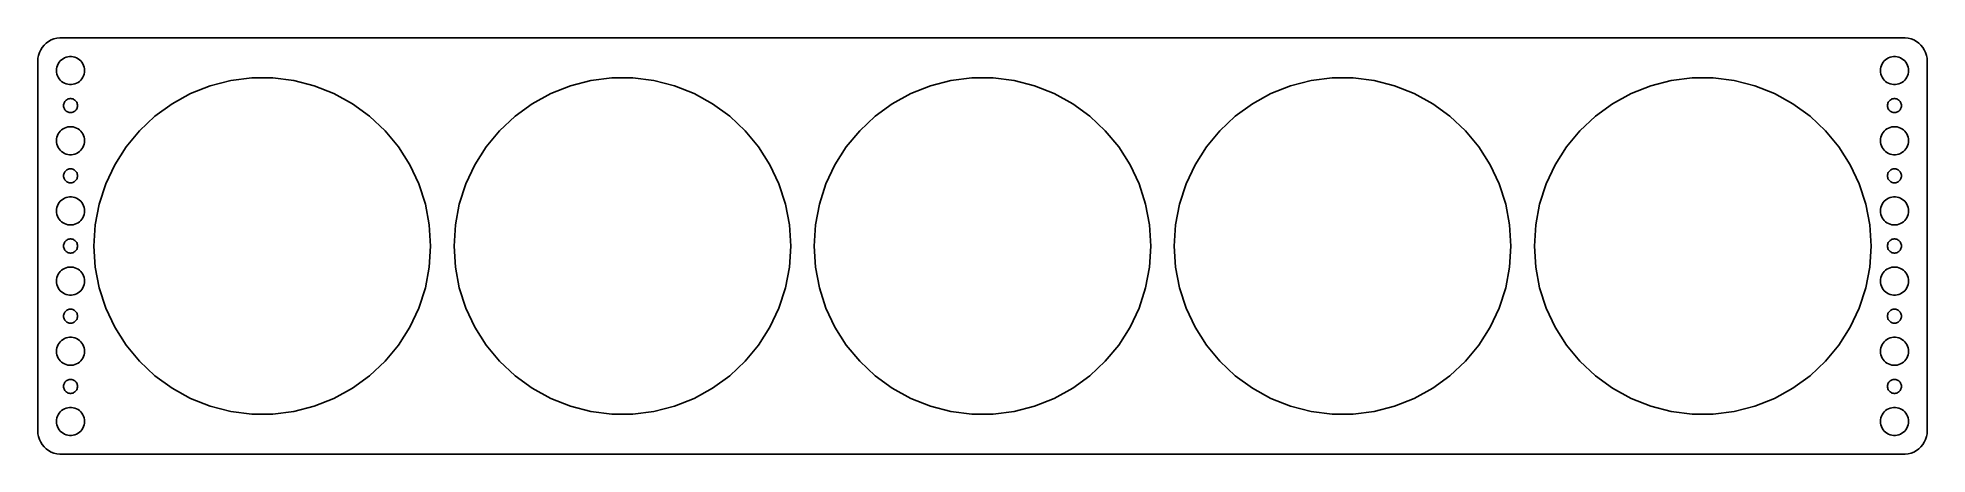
# Model space of a CAD drawing. Header units: metres. Extents: x -202 to 202, y -44 to 44.
import ezdxf

# ---------------------------------------------------------------- set-up
doc = ezdxf.new("R2010")
doc.units = ezdxf.units.M

msp = doc.modelspace()

# ---------------------------------------------------------------- linework, layer by layer
for p, q in [((-197.314, 44.4901), (-197.937, 44.4114)), ((197.314, 44.4901), (-197.314, 44.4901)), ((197.937, 44.4114), (197.314, 44.4901)), ((-201.843, 40.7434), (-201.961, 40.1267)), ((-201.649, 41.3406), (-201.843, 40.7434)), ((-201.382, 41.9088), (-201.649, 41.3406)), ((-201.045, 42.4389), (-201.382, 41.9088)), ((-200.645, 42.9227), (-201.045, 42.4389)), ((-200.187, 43.3526), (-200.645, 42.9227)), ((-199.679, 43.7216), (-200.187, 43.3526)), ((-199.129, 44.0241), (-199.679, 43.7216)), ((-198.545, 44.2553), (-199.129, 44.0241)), ((-197.937, 44.4114), (-198.545, 44.2553)), ((-195.927, 40.3532), (-195.562, 40.4469)), ((-195.562, 40.4469), (-195.188, 40.4941)), ((-195.188, 40.4941), (-194.812, 40.4941)), ((-194.812, 40.4941), (-194.438, 40.4469)), ((-194.438, 40.4469), (-194.073, 40.3532)), ((194.073, 40.3532), (194.438, 40.4469)), ((194.438, 40.4469), (194.812, 40.4941)), ((194.812, 40.4941), (195.188, 40.4941)), ((195.188, 40.4941), (195.562, 40.4469)), ((195.562, 40.4469), (195.927, 40.3532)), ((198.545, 44.2553), (197.937, 44.4114)), ((199.129, 44.0241), (198.545, 44.2553)), ((199.679, 43.7216), (199.129, 44.0241)), ((200.187, 43.3526), (199.679, 43.7216)), ((200.645, 42.9227), (200.187, 43.3526)), ((201.045, 42.4389), (200.645, 42.9227)), ((201.382, 41.9088), (201.045, 42.4389)), ((201.649, 41.3406), (201.382, 41.9088)), ((201.843, 40.7434), (201.649, 41.3406)), ((201.961, 40.1267), (201.843, 40.7434)), ((-201.961, 40.1267), (-202, 39.5)), ((-202, 39.5), (-202, -39.5)), ((-198, 37.5), (-197.976, 37.876)), ((-197.976, 37.124), (-198, 37.5)), ((-197.976, 37.876), (-197.906, 38.2461)), ((-197.906, 36.7539), (-197.976, 37.124)), ((-197.906, 38.2461), (-197.789, 38.6044)), ((-197.789, 36.3956), (-197.906, 36.7539)), ((-197.789, 38.6044), (-197.629, 38.9453)), ((-197.629, 36.0547), (-197.789, 36.3956)), ((-197.629, 38.9453), (-197.427, 39.2634)), ((-197.427, 39.2634), (-197.187, 39.5536)), ((-197.187, 39.5536), (-196.912, 39.8115)), ((-196.912, 39.8115), (-196.607, 40.033)), ((-196.607, 40.033), (-196.277, 40.2145)), ((-196.277, 40.2145), (-195.927, 40.3532)), ((-194.073, 40.3532), (-193.723, 40.2145)), ((-193.723, 40.2145), (-193.393, 40.033)), ((-193.393, 40.033), (-193.088, 39.8115)), ((-193.088, 39.8115), (-192.813, 39.5536)), ((-192.813, 39.5536), (-192.573, 39.2634)), ((-192.573, 39.2634), (-192.371, 38.9453)), ((-192.371, 38.9453), (-192.211, 38.6044)), ((-192.211, 36.3956), (-192.371, 36.0547)), ((-192.211, 38.6044), (-192.094, 38.2461)), ((-192.094, 36.7539), (-192.211, 36.3956)), ((-192.094, 38.2461), (-192.024, 37.876)), ((-192.024, 37.124), (-192.094, 36.7539)), ((-192.024, 37.876), (-192, 37.5)), ((-192, 37.5), (-192.024, 37.124)), ((192, 37.5), (192.024, 37.876)), ((192.024, 37.124), (192, 37.5)), ((192.024, 37.876), (192.094, 38.2461)), ((192.094, 36.7539), (192.024, 37.124)), ((192.094, 38.2461), (192.211, 38.6044)), ((192.211, 36.3956), (192.094, 36.7539)), ((192.211, 38.6044), (192.371, 38.9453)), ((192.371, 36.0547), (192.211, 36.3956)), ((192.371, 38.9453), (192.573, 39.2634)), ((192.573, 39.2634), (192.813, 39.5536)), ((192.813, 39.5536), (193.088, 39.8115)), ((193.088, 39.8115), (193.393, 40.033)), ((193.393, 40.033), (193.723, 40.2145)), ((193.723, 40.2145), (194.073, 40.3532)), ((195.927, 40.3532), (196.277, 40.2145)), ((196.277, 40.2145), (196.607, 40.033)), ((196.607, 40.033), (196.912, 39.8115)), ((196.912, 39.8115), (197.187, 39.5536)), ((197.187, 39.5536), (197.427, 39.2634)), ((197.427, 39.2634), (197.629, 38.9453)), ((197.629, 38.9453), (197.789, 38.6044)), ((197.789, 36.3956), (197.629, 36.0547)), ((197.789, 38.6044), (197.906, 38.2461)), ((197.906, 36.7539), (197.789, 36.3956)), ((197.906, 38.2461), (197.976, 37.876)), ((197.976, 37.124), (197.906, 36.7539)), ((197.976, 37.876), (198, 37.5)), ((198, 37.5), (197.976, 37.124)), ((202, 39.5), (201.961, 40.1267)), ((202, -39.5), (202, 39.5)), ((-197.427, 35.7366), (-197.629, 36.0547)), ((-197.187, 35.4464), (-197.427, 35.7366)), ((-196.912, 35.1885), (-197.187, 35.4464)), ((-196.607, 34.967), (-196.912, 35.1885)), ((-196.277, 34.7855), (-196.607, 34.967)), ((-195.927, 34.6468), (-196.277, 34.7855)), ((-195.562, 34.5531), (-195.927, 34.6468)), ((-195.188, 34.5059), (-195.562, 34.5531)), ((-194.812, 34.5059), (-195.188, 34.5059)), ((-194.438, 34.5531), (-194.812, 34.5059)), ((-194.073, 34.6468), (-194.438, 34.5531)), ((-193.723, 34.7855), (-194.073, 34.6468)), ((-193.393, 34.967), (-193.723, 34.7855)), ((-193.088, 35.1885), (-193.393, 34.967)), ((-192.813, 35.4464), (-193.088, 35.1885)), ((-192.573, 35.7366), (-192.813, 35.4464)), ((-192.371, 36.0547), (-192.573, 35.7366)), ((-173.29, 30.3958), (-169.328, 32.5738)), ((-169.328, 32.5738), (-165.125, 34.238)), ((-165.125, 34.238), (-160.746, 35.3623)), ((-160.746, 35.3623), (-156.26, 35.929)), ((-156.26, 35.929), (-151.74, 35.929)), ((-151.74, 35.929), (-147.254, 35.3623)), ((-147.254, 35.3623), (-142.875, 34.238)), ((-142.875, 34.238), (-138.672, 32.5738)), ((-138.672, 32.5738), (-134.71, 30.3958)), ((-96.2898, 30.3958), (-92.328, 32.5738)), ((-92.328, 32.5738), (-88.1246, 34.238)), ((-88.1246, 34.238), (-83.7457, 35.3623)), ((-83.7457, 35.3623), (-79.2605, 35.929)), ((-79.2605, 35.929), (-74.7395, 35.929)), ((-74.7395, 35.929), (-70.2543, 35.3623)), ((-70.2543, 35.3623), (-65.8754, 34.238)), ((-65.8754, 34.238), (-61.6719, 32.5738)), ((-61.6719, 32.5738), (-57.7102, 30.3958)), ((-19.2898, 30.3958), (-15.328, 32.5738)), ((-15.328, 32.5738), (-11.1246, 34.238)), ((-11.1246, 34.238), (-6.74571, 35.3623)), ((-6.74571, 35.3623), (-2.26045, 35.929)), ((-2.26045, 35.929), (2.26045, 35.929)), ((2.26045, 35.929), (6.74571, 35.3623)), ((6.74571, 35.3623), (11.1246, 34.238)), ((11.1246, 34.238), (15.328, 32.5738)), ((15.328, 32.5738), (19.2898, 30.3958)), ((57.7102, 30.3958), (61.6719, 32.5738)), ((61.6719, 32.5738), (65.8754, 34.238)), ((65.8754, 34.238), (70.2543, 35.3623)), ((70.2543, 35.3623), (74.7395, 35.929)), ((74.7395, 35.929), (79.2605, 35.929)), ((79.2605, 35.929), (83.7457, 35.3623)), ((83.7457, 35.3623), (88.1246, 34.238)), ((88.1246, 34.238), (92.328, 32.5738)), ((92.328, 32.5738), (96.2898, 30.3958)), ((134.71, 30.3958), (138.672, 32.5738)), ((138.672, 32.5738), (142.875, 34.238)), ((142.875, 34.238), (147.254, 35.3623)), ((147.254, 35.3623), (151.74, 35.929)), ((151.74, 35.929), (156.26, 35.929)), ((156.26, 35.929), (160.746, 35.3623)), ((160.746, 35.3623), (165.125, 34.238)), ((165.125, 34.238), (169.328, 32.5738)), ((169.328, 32.5738), (173.29, 30.3958)), ((192.573, 35.7366), (192.371, 36.0547)), ((192.813, 35.4464), (192.573, 35.7366)), ((193.088, 35.1885), (192.813, 35.4464)), ((193.393, 34.967), (193.088, 35.1885)), ((193.723, 34.7855), (193.393, 34.967)), ((194.073, 34.6468), (193.723, 34.7855)), ((194.438, 34.5531), (194.073, 34.6468)), ((194.812, 34.5059), (194.438, 34.5531)), ((195.188, 34.5059), (194.812, 34.5059)), ((195.562, 34.5531), (195.188, 34.5059)), ((195.927, 34.6468), (195.562, 34.5531)), ((196.277, 34.7855), (195.927, 34.6468)), ((196.607, 34.967), (196.277, 34.7855)), ((196.912, 35.1885), (196.607, 34.967)), ((197.187, 35.4464), (196.912, 35.1885)), ((197.427, 35.7366), (197.187, 35.4464)), ((197.629, 36.0547), (197.427, 35.7366)), ((-196.5, 30), (-196.488, 30.188)), ((-196.488, 29.812), (-196.5, 30)), ((-196.488, 30.188), (-196.453, 30.373)), ((-196.453, 29.627), (-196.488, 29.812)), ((-196.453, 30.373), (-196.395, 30.5522)), ((-196.395, 29.4478), (-196.453, 29.627)), ((-196.395, 30.5522), (-196.314, 30.7226)), ((-196.314, 29.2774), (-196.395, 29.4478)), ((-196.314, 30.7226), (-196.214, 30.8817)), ((-196.214, 29.1183), (-196.314, 29.2774)), ((-196.214, 30.8817), (-196.093, 31.0268)), ((-196.093, 28.9732), (-196.214, 29.1183)), ((-196.093, 31.0268), (-195.956, 31.1558)), ((-195.956, 28.8442), (-196.093, 28.9732)), ((-195.956, 31.1558), (-195.804, 31.2665)), ((-195.804, 28.7335), (-195.956, 28.8442)), ((-195.804, 31.2665), (-195.639, 31.3572)), ((-195.639, 28.6427), (-195.804, 28.7335)), ((-195.639, 31.3572), (-195.464, 31.4266)), ((-195.464, 28.5734), (-195.639, 28.6427)), ((-195.464, 31.4266), (-195.281, 31.4734)), ((-195.281, 28.5266), (-195.464, 28.5734)), ((-195.281, 31.4734), (-195.094, 31.497)), ((-195.094, 28.503), (-195.281, 28.5266)), ((-195.094, 31.497), (-194.906, 31.497)), ((-194.906, 28.503), (-195.094, 28.503)), ((-194.906, 31.497), (-194.719, 31.4734)), ((-194.719, 28.5266), (-194.906, 28.503)), ((-194.719, 31.4734), (-194.536, 31.4266)), ((-194.536, 28.5734), (-194.719, 28.5266)), ((-194.536, 31.4266), (-194.361, 31.3572)), ((-194.361, 28.6427), (-194.536, 28.5734)), ((-194.361, 31.3572), (-194.196, 31.2665)), ((-194.196, 28.7335), (-194.361, 28.6427)), ((-194.196, 31.2665), (-194.044, 31.1558)), ((-194.044, 28.8442), (-194.196, 28.7335)), ((-194.044, 31.1558), (-193.907, 31.0268)), ((-193.907, 28.9732), (-194.044, 28.8442)), ((-193.907, 31.0268), (-193.786, 30.8817)), ((-193.786, 29.1183), (-193.907, 28.9732)), ((-193.786, 30.8817), (-193.686, 30.7226)), ((-193.686, 29.2774), (-193.786, 29.1183)), ((-193.686, 30.7226), (-193.605, 30.5522)), ((-193.605, 29.4478), (-193.686, 29.2774)), ((-193.605, 30.5522), (-193.547, 30.373)), ((-193.547, 29.627), (-193.605, 29.4478)), ((-193.547, 30.373), (-193.512, 30.188)), ((-193.512, 29.812), (-193.547, 29.627)), ((-193.512, 30.188), (-193.5, 30)), ((-193.5, 30), (-193.512, 29.812)), ((-176.947, 27.7385), (-173.29, 30.3958)), ((-134.71, 30.3958), (-131.053, 27.7385)), ((-99.9473, 27.7385), (-96.2898, 30.3958)), ((-57.7102, 30.3958), (-54.0527, 27.7385)), ((-22.9473, 27.7385), (-19.2898, 30.3958)), ((19.2898, 30.3958), (22.9473, 27.7385)), ((54.0527, 27.7385), (57.7102, 30.3958)), ((96.2898, 30.3958), (99.9473, 27.7385)), ((131.053, 27.7385), (134.71, 30.3958)), ((173.29, 30.3958), (176.947, 27.7385)), ((193.5, 30), (193.512, 30.188)), ((193.512, 29.812), (193.5, 30)), ((193.512, 30.188), (193.547, 30.373)), ((193.547, 29.627), (193.512, 29.812)), ((193.547, 30.373), (193.605, 30.5522)), ((193.605, 29.4478), (193.547, 29.627)), ((193.605, 30.5522), (193.686, 30.7226)), ((193.686, 29.2774), (193.605, 29.4478)), ((193.686, 30.7226), (193.786, 30.8817)), ((193.786, 29.1183), (193.686, 29.2774)), ((193.786, 30.8817), (193.907, 31.0268)), ((193.907, 28.9732), (193.786, 29.1183)), ((193.907, 31.0268), (194.044, 31.1558)), ((194.044, 28.8442), (193.907, 28.9732)), ((194.044, 31.1558), (194.196, 31.2665)), ((194.196, 28.7335), (194.044, 28.8442)), ((194.196, 31.2665), (194.361, 31.3572)), ((194.361, 28.6427), (194.196, 28.7335)), ((194.361, 31.3572), (194.536, 31.4266)), ((194.536, 28.5734), (194.361, 28.6427)), ((194.536, 31.4266), (194.719, 31.4734)), ((194.719, 28.5266), (194.536, 28.5734)), ((194.719, 31.4734), (194.906, 31.497)), ((194.906, 28.503), (194.719, 28.5266)), ((194.906, 31.497), (195.094, 31.497)), ((195.094, 28.503), (194.906, 28.503)), ((195.094, 31.497), (195.281, 31.4734)), ((195.281, 28.5266), (195.094, 28.503)), ((195.281, 31.4734), (195.464, 31.4266)), ((195.464, 28.5734), (195.281, 28.5266)), ((195.464, 31.4266), (195.639, 31.3572)), ((195.639, 28.6427), (195.464, 28.5734)), ((195.639, 31.3572), (195.804, 31.2665)), ((195.804, 28.7335), (195.639, 28.6427)), ((195.804, 31.2665), (195.956, 31.1558)), ((195.956, 28.8442), (195.804, 28.7335)), ((195.956, 31.1558), (196.093, 31.0268)), ((196.093, 28.9732), (195.956, 28.8442)), ((196.093, 31.0268), (196.214, 30.8817)), ((196.214, 29.1183), (196.093, 28.9732)), ((196.214, 30.8817), (196.314, 30.7226)), ((196.314, 29.2774), (196.214, 29.1183)), ((196.314, 30.7226), (196.395, 30.5522)), ((196.395, 29.4478), (196.314, 29.2774)), ((196.395, 30.5522), (196.453, 30.373)), ((196.453, 29.627), (196.395, 29.4478)), ((196.453, 30.373), (196.488, 30.188)), ((196.488, 29.812), (196.453, 29.627)), ((196.488, 30.188), (196.5, 30)), ((196.5, 30), (196.488, 29.812)), ((-197.629, 23.9453), (-197.427, 24.2634)), ((-197.427, 24.2634), (-197.187, 24.5536)), ((-197.187, 24.5536), (-196.912, 24.8115)), ((-196.912, 24.8115), (-196.607, 25.033)), ((-196.607, 25.033), (-196.277, 25.2145)), ((-196.277, 25.2145), (-195.927, 25.3532)), ((-195.927, 25.3532), (-195.562, 25.4469)), ((-195.562, 25.4469), (-195.188, 25.4941)), ((-195.188, 25.4941), (-194.812, 25.4941)), ((-194.812, 25.4941), (-194.438, 25.4469)), ((-194.438, 25.4469), (-194.073, 25.3532)), ((-194.073, 25.3532), (-193.723, 25.2145)), ((-193.723, 25.2145), (-193.393, 25.033)), ((-193.393, 25.033), (-193.088, 24.8115)), ((-193.088, 24.8115), (-192.813, 24.5536)), ((-192.813, 24.5536), (-192.573, 24.2634)), ((-192.573, 24.2634), (-192.371, 23.9453)), ((-183.125, 21.1603), (-180.243, 24.6437)), ((-180.243, 24.6437), (-176.947, 27.7385)), ((-131.053, 27.7385), (-127.757, 24.6437)), ((-127.757, 24.6437), (-124.875, 21.1603)), ((-106.125, 21.1603), (-103.243, 24.6437)), ((-103.243, 24.6437), (-99.9473, 27.7385)), ((-54.0527, 27.7385), (-50.7571, 24.6437)), ((-50.7571, 24.6437), (-47.8754, 21.1603)), ((-29.1246, 21.1603), (-26.2429, 24.6437)), ((-26.2429, 24.6437), (-22.9473, 27.7385)), ((22.9473, 27.7385), (26.2429, 24.6437)), ((26.2429, 24.6437), (29.1246, 21.1603)), ((47.8754, 21.1603), (50.7571, 24.6437)), ((50.7571, 24.6437), (54.0527, 27.7385)), ((99.9473, 27.7385), (103.243, 24.6437)), ((103.243, 24.6437), (106.125, 21.1603)), ((124.875, 21.1603), (127.757, 24.6437)), ((127.757, 24.6437), (131.053, 27.7385)), ((176.947, 27.7385), (180.243, 24.6437)), ((180.243, 24.6437), (183.125, 21.1603)), ((192.371, 23.9453), (192.573, 24.2634)), ((192.573, 24.2634), (192.813, 24.5536)), ((192.813, 24.5536), (193.088, 24.8115)), ((193.088, 24.8115), (193.393, 25.033)), ((193.393, 25.033), (193.723, 25.2145)), ((193.723, 25.2145), (194.073, 25.3532)), ((194.073, 25.3532), (194.438, 25.4469)), ((194.438, 25.4469), (194.812, 25.4941)), ((194.812, 25.4941), (195.188, 25.4941)), ((195.188, 25.4941), (195.562, 25.4469)), ((195.562, 25.4469), (195.927, 25.3532)), ((195.927, 25.3532), (196.277, 25.2145)), ((196.277, 25.2145), (196.607, 25.033)), ((196.607, 25.033), (196.912, 24.8115)), ((196.912, 24.8115), (197.187, 24.5536)), ((197.187, 24.5536), (197.427, 24.2634)), ((197.427, 24.2634), (197.629, 23.9453)), ((-198, 22.5), (-197.976, 22.876)), ((-197.976, 22.124), (-198, 22.5)), ((-197.976, 22.876), (-197.906, 23.2461)), ((-197.906, 21.7539), (-197.976, 22.124)), ((-197.906, 23.2461), (-197.789, 23.6044)), ((-197.789, 21.3956), (-197.906, 21.7539)), ((-197.789, 23.6044), (-197.629, 23.9453)), ((-197.629, 21.0547), (-197.789, 21.3956)), ((-197.427, 20.7366), (-197.629, 21.0547)), ((-197.187, 20.4464), (-197.427, 20.7366)), ((-196.912, 20.1884), (-197.187, 20.4464)), ((-192.813, 20.4464), (-193.088, 20.1884)), ((-192.573, 20.7366), (-192.813, 20.4464)), ((-192.371, 21.0547), (-192.573, 20.7366)), ((-192.371, 23.9453), (-192.211, 23.6044)), ((-192.211, 21.3956), (-192.371, 21.0547)), ((-192.211, 23.6044), (-192.094, 23.2461)), ((-192.094, 21.7539), (-192.211, 21.3956)), ((-192.094, 23.2461), (-192.024, 22.876)), ((-192.024, 22.124), (-192.094, 21.7539)), ((-192.024, 22.876), (-192, 22.5)), ((-192, 22.5), (-192.024, 22.124)), ((-185.547, 17.3431), (-183.125, 21.1603)), ((-124.875, 21.1603), (-122.453, 17.3431)), ((-108.547, 17.3431), (-106.125, 21.1603)), ((-47.8754, 21.1603), (-45.453, 17.3431)), ((-31.547, 17.3431), (-29.1246, 21.1603)), ((29.1246, 21.1603), (31.547, 17.3431)), ((45.453, 17.3431), (47.8754, 21.1603)), ((106.125, 21.1603), (108.547, 17.3431)), ((122.453, 17.3431), (124.875, 21.1603)), ((183.125, 21.1603), (185.547, 17.3431)), ((192, 22.5), (192.024, 22.876)), ((192.024, 22.124), (192, 22.5)), ((192.024, 22.876), (192.094, 23.2461)), ((192.094, 21.7539), (192.024, 22.124)), ((192.094, 23.2461), (192.211, 23.6044)), ((192.211, 21.3956), (192.094, 21.7539)), ((192.211, 23.6044), (192.371, 23.9453)), ((192.371, 21.0547), (192.211, 21.3956)), ((192.573, 20.7366), (192.371, 21.0547)), ((192.813, 20.4464), (192.573, 20.7366)), ((193.088, 20.1884), (192.813, 20.4464)), ((197.187, 20.4464), (196.912, 20.1884)), ((197.427, 20.7366), (197.187, 20.4464)), ((197.629, 21.0547), (197.427, 20.7366)), ((197.629, 23.9453), (197.789, 23.6044)), ((197.789, 21.3956), (197.629, 21.0547)), ((197.789, 23.6044), (197.906, 23.2461)), ((197.906, 21.7539), (197.789, 21.3956)), ((197.906, 23.2461), (197.976, 22.876)), ((197.976, 22.124), (197.906, 21.7539)), ((197.976, 22.876), (198, 22.5)), ((198, 22.5), (197.976, 22.124)), ((-196.607, 19.967), (-196.912, 20.1884)), ((-196.277, 19.7855), (-196.607, 19.967)), ((-195.927, 19.6468), (-196.277, 19.7855)), ((-195.956, 16.1558), (-195.804, 16.2665)), ((-195.562, 19.5531), (-195.927, 19.6468)), ((-195.804, 16.2665), (-195.639, 16.3572)), ((-195.639, 16.3572), (-195.464, 16.4266)), ((-195.188, 19.5059), (-195.562, 19.5531)), ((-195.464, 16.4266), (-195.281, 16.4734)), ((-195.281, 16.4734), (-195.094, 16.497)), ((-194.812, 19.5059), (-195.188, 19.5059)), ((-195.094, 16.497), (-194.906, 16.497)), ((-194.906, 16.497), (-194.719, 16.4734)), ((-194.438, 19.5531), (-194.812, 19.5059)), ((-194.719, 16.4734), (-194.536, 16.4266)), ((-194.536, 16.4266), (-194.361, 16.3572)), ((-194.073, 19.6468), (-194.438, 19.5531)), ((-194.361, 16.3572), (-194.196, 16.2665)), ((-194.196, 16.2665), (-194.044, 16.1558)), ((-193.723, 19.7855), (-194.073, 19.6468)), ((-193.393, 19.967), (-193.723, 19.7855)), ((-193.088, 20.1884), (-193.393, 19.967)), ((-187.472, 13.2525), (-185.547, 17.3431)), ((-122.453, 17.3431), (-120.528, 13.2525)), ((-110.472, 13.2525), (-108.547, 17.3431)), ((-45.453, 17.3431), (-43.528, 13.2525)), ((-33.472, 13.2525), (-31.547, 17.3431)), ((31.547, 17.3431), (33.472, 13.2525)), ((43.528, 13.2525), (45.453, 17.3431)), ((108.547, 17.3431), (110.472, 13.2525)), ((120.528, 13.2525), (122.453, 17.3431)), ((185.547, 17.3431), (187.472, 13.2525)), ((193.393, 19.967), (193.088, 20.1884)), ((193.723, 19.7855), (193.393, 19.967)), ((194.073, 19.6468), (193.723, 19.7855)), ((194.044, 16.1558), (194.196, 16.2665)), ((194.438, 19.5531), (194.073, 19.6468)), ((194.196, 16.2665), (194.361, 16.3572)), ((194.361, 16.3572), (194.536, 16.4266)), ((194.812, 19.5059), (194.438, 19.5531)), ((194.536, 16.4266), (194.719, 16.4734)), ((194.719, 16.4734), (194.906, 16.497)), ((195.188, 19.5059), (194.812, 19.5059)), ((194.906, 16.497), (195.094, 16.497)), ((195.094, 16.497), (195.281, 16.4734)), ((195.562, 19.5531), (195.188, 19.5059)), ((195.281, 16.4734), (195.464, 16.4266)), ((195.464, 16.4266), (195.639, 16.3572)), ((195.927, 19.6468), (195.562, 19.5531)), ((195.639, 16.3572), (195.804, 16.2665)), ((195.804, 16.2665), (195.956, 16.1558)), ((196.277, 19.7855), (195.927, 19.6468)), ((196.607, 19.967), (196.277, 19.7855)), ((196.912, 20.1884), (196.607, 19.967)), ((-196.5, 15), (-196.488, 15.188)), ((-196.488, 14.812), (-196.5, 15)), ((-196.488, 15.188), (-196.453, 15.373)), ((-196.453, 14.627), (-196.488, 14.812)), ((-196.453, 15.373), (-196.395, 15.5522)), ((-196.395, 14.4478), (-196.453, 14.627)), ((-196.395, 15.5522), (-196.314, 15.7226)), ((-196.314, 14.2774), (-196.395, 14.4478)), ((-196.314, 15.7226), (-196.214, 15.8817)), ((-196.214, 14.1183), (-196.314, 14.2774)), ((-196.214, 15.8817), (-196.093, 16.0268)), ((-196.093, 13.9732), (-196.214, 14.1183)), ((-196.093, 16.0268), (-195.956, 16.1558)), ((-195.956, 13.8442), (-196.093, 13.9732)), ((-195.804, 13.7335), (-195.956, 13.8442)), ((-195.639, 13.6427), (-195.804, 13.7335)), ((-195.464, 13.5734), (-195.639, 13.6427)), ((-195.281, 13.5266), (-195.464, 13.5734)), ((-195.094, 13.5029), (-195.281, 13.5266)), ((-194.906, 13.5029), (-195.094, 13.5029)), ((-194.719, 13.5266), (-194.906, 13.5029)), ((-194.536, 13.5734), (-194.719, 13.5266)), ((-194.361, 13.6427), (-194.536, 13.5734)), ((-194.196, 13.7335), (-194.361, 13.6427)), ((-194.044, 13.8442), (-194.196, 13.7335)), ((-194.044, 16.1558), (-193.907, 16.0268)), ((-193.907, 13.9732), (-194.044, 13.8442)), ((-193.907, 16.0268), (-193.786, 15.8817)), ((-193.786, 14.1183), (-193.907, 13.9732)), ((-193.786, 15.8817), (-193.686, 15.7226)), ((-193.686, 14.2774), (-193.786, 14.1183)), ((-193.686, 15.7226), (-193.605, 15.5522)), ((-193.605, 14.4478), (-193.686, 14.2774)), ((-193.605, 15.5522), (-193.547, 15.373)), ((-193.547, 14.627), (-193.605, 14.4478)), ((-193.547, 15.373), (-193.512, 15.188)), ((-193.512, 14.812), (-193.547, 14.627)), ((-193.512, 15.188), (-193.5, 15)), ((-193.5, 15), (-193.512, 14.812)), ((-188.869, 8.95284), (-187.472, 13.2525)), ((-120.528, 13.2525), (-119.131, 8.95284)), ((-111.869, 8.95284), (-110.472, 13.2525)), ((-43.528, 13.2525), (-42.131, 8.95284)), ((-34.869, 8.95284), (-33.472, 13.2525)), ((33.472, 13.2525), (34.869, 8.95284)), ((42.131, 8.95284), (43.528, 13.2525)), ((110.472, 13.2525), (111.869, 8.95284)), ((119.131, 8.95284), (120.528, 13.2525)), ((187.472, 13.2525), (188.869, 8.95284)), ((193.5, 15), (193.512, 15.188)), ((193.512, 14.812), (193.5, 15)), ((193.512, 15.188), (193.547, 15.373)), ((193.547, 14.627), (193.512, 14.812)), ((193.547, 15.373), (193.605, 15.5522)), ((193.605, 14.4478), (193.547, 14.627)), ((193.605, 15.5522), (193.686, 15.7226)), ((193.686, 14.2774), (193.605, 14.4478)), ((193.686, 15.7226), (193.786, 15.8817)), ((193.786, 14.1183), (193.686, 14.2774)), ((193.786, 15.8817), (193.907, 16.0268)), ((193.907, 13.9732), (193.786, 14.1183)), ((193.907, 16.0268), (194.044, 16.1558)), ((194.044, 13.8442), (193.907, 13.9732)), ((194.196, 13.7335), (194.044, 13.8442)), ((194.361, 13.6427), (194.196, 13.7335)), ((194.536, 13.5734), (194.361, 13.6427)), ((194.719, 13.5266), (194.536, 13.5734)), ((194.906, 13.5029), (194.719, 13.5266)), ((195.094, 13.5029), (194.906, 13.5029)), ((195.281, 13.5266), (195.094, 13.5029)), ((195.464, 13.5734), (195.281, 13.5266)), ((195.639, 13.6427), (195.464, 13.5734)), ((195.804, 13.7335), (195.639, 13.6427)), ((195.956, 13.8442), (195.804, 13.7335)), ((195.956, 16.1558), (196.093, 16.0268)), ((196.093, 13.9732), (195.956, 13.8442)), ((196.093, 16.0268), (196.214, 15.8817)), ((196.214, 14.1183), (196.093, 13.9732)), ((196.214, 15.8817), (196.314, 15.7226)), ((196.314, 14.2774), (196.214, 14.1183)), ((196.314, 15.7226), (196.395, 15.5522)), ((196.395, 14.4478), (196.314, 14.2774)), ((196.395, 15.5522), (196.453, 15.373)), ((196.453, 14.627), (196.395, 14.4478)), ((196.453, 15.373), (196.488, 15.188)), ((196.488, 14.812), (196.453, 14.627)), ((196.488, 15.188), (196.5, 15)), ((196.5, 15), (196.488, 14.812)), ((-197.976, 7.87599), (-197.906, 8.24606)), ((-197.906, 8.24606), (-197.789, 8.60437)), ((-197.789, 8.60437), (-197.629, 8.94525)), ((-197.629, 8.94525), (-197.427, 9.26335)), ((-197.427, 9.26335), (-197.187, 9.55363)), ((-197.187, 9.55363), (-196.912, 9.81154)), ((-196.912, 9.81154), (-196.607, 10.033)), ((-196.607, 10.033), (-196.277, 10.2145)), ((-196.277, 10.2145), (-195.927, 10.3532)), ((-195.927, 10.3532), (-195.562, 10.4469)), ((-195.562, 10.4469), (-195.188, 10.4941)), ((-195.188, 10.4941), (-194.812, 10.4941)), ((-194.812, 10.4941), (-194.438, 10.4469)), ((-194.438, 10.4469), (-194.073, 10.3532)), ((-194.073, 10.3532), (-193.723, 10.2145)), ((-193.723, 10.2145), (-193.393, 10.033)), ((-193.393, 10.033), (-193.088, 9.81154)), ((-193.088, 9.81154), (-192.813, 9.55363)), ((-192.813, 9.55363), (-192.573, 9.26335)), ((-192.573, 9.26335), (-192.371, 8.94525)), ((-192.371, 8.94525), (-192.211, 8.60437)), ((-192.211, 8.60437), (-192.094, 8.24606)), ((-192.094, 8.24606), (-192.024, 7.87599)), ((-189.716, 4.51199), (-188.869, 8.95284)), ((-119.131, 8.95284), (-118.284, 4.51199)), ((-112.716, 4.51199), (-111.869, 8.95284)), ((-42.131, 8.95284), (-41.2839, 4.51199)), ((-35.7161, 4.51199), (-34.869, 8.95284)), ((34.869, 8.95284), (35.7161, 4.51199)), ((41.2839, 4.51199), (42.131, 8.95284)), ((111.869, 8.95284), (112.716, 4.51199)), ((118.284, 4.51199), (119.131, 8.95284)), ((188.869, 8.95284), (189.716, 4.51199)), ((192.024, 7.87599), (192.094, 8.24606)), ((192.094, 8.24606), (192.211, 8.60437)), ((192.211, 8.60437), (192.371, 8.94525)), ((192.371, 8.94525), (192.573, 9.26335)), ((192.573, 9.26335), (192.813, 9.55363)), ((192.813, 9.55363), (193.088, 9.81154)), ((193.088, 9.81154), (193.393, 10.033)), ((193.393, 10.033), (193.723, 10.2145)), ((193.723, 10.2145), (194.073, 10.3532)), ((194.073, 10.3532), (194.438, 10.4469)), ((194.438, 10.4469), (194.812, 10.4941)), ((194.812, 10.4941), (195.188, 10.4941)), ((195.188, 10.4941), (195.562, 10.4469)), ((195.562, 10.4469), (195.927, 10.3532)), ((195.927, 10.3532), (196.277, 10.2145)), ((196.277, 10.2145), (196.607, 10.033)), ((196.607, 10.033), (196.912, 9.81154)), ((196.912, 9.81154), (197.187, 9.55363)), ((197.187, 9.55363), (197.427, 9.26335)), ((197.427, 9.26335), (197.629, 8.94525)), ((197.629, 8.94525), (197.789, 8.60437)), ((197.789, 8.60437), (197.906, 8.24606)), ((197.906, 8.24606), (197.976, 7.87599)), ((-198, 7.5), (-197.976, 7.87599)), ((-197.976, 7.12399), (-198, 7.5)), ((-197.906, 6.75392), (-197.976, 7.12399)), ((-197.789, 6.39561), (-197.906, 6.75392)), ((-197.629, 6.05473), (-197.789, 6.39561)), ((-197.427, 5.73663), (-197.629, 6.05473)), ((-197.187, 5.44635), (-197.427, 5.73663)), ((-196.912, 5.18845), (-197.187, 5.44635)), ((-196.607, 4.96701), (-196.912, 5.18845)), ((-196.277, 4.78551), (-196.607, 4.96701)), ((-195.927, 4.64682), (-196.277, 4.78551)), ((-195.562, 4.55313), (-195.927, 4.64682)), ((-195.188, 4.50591), (-195.562, 4.55313)), ((-194.812, 4.50591), (-195.188, 4.50591)), ((-194.438, 4.55313), (-194.812, 4.50591)), ((-194.073, 4.64682), (-194.438, 4.55313)), ((-193.723, 4.78551), (-194.073, 4.64682)), ((-193.393, 4.96701), (-193.723, 4.78551)), ((-193.088, 5.18845), (-193.393, 4.96701)), ((-192.813, 5.44635), (-193.088, 5.18845)), ((-192.573, 5.73663), (-192.813, 5.44635)), ((-192.371, 6.05473), (-192.573, 5.73663)), ((-192.211, 6.39561), (-192.371, 6.05473)), ((-192.094, 6.75392), (-192.211, 6.39561)), ((-192.024, 7.12399), (-192.094, 6.75392)), ((-192.024, 7.87599), (-192, 7.5)), ((-192, 7.5), (-192.024, 7.12399)), ((-190, 0), (-189.716, 4.51199)), ((-118.284, 4.51199), (-118, 0)), ((-113, 0), (-112.716, 4.51199)), ((-41.2839, 4.51199), (-41, 0)), ((-36, 0), (-35.7161, 4.51199)), ((35.7161, 4.51199), (36, 0)), ((41, 0), (41.2839, 4.51199)), ((112.716, 4.51199), (113, 0)), ((118, 0), (118.284, 4.51199)), ((189.716, 4.51199), (190, 0)), ((192, 7.5), (192.024, 7.87599)), ((192.024, 7.12399), (192, 7.5)), ((192.094, 6.75392), (192.024, 7.12399)), ((192.211, 6.39561), (192.094, 6.75392)), ((192.371, 6.05473), (192.211, 6.39561)), ((192.573, 5.73663), (192.371, 6.05473)), ((192.813, 5.44635), (192.573, 5.73663)), ((193.088, 5.18845), (192.813, 5.44635)), ((193.393, 4.96701), (193.088, 5.18845)), ((193.723, 4.78551), (193.393, 4.96701)), ((194.073, 4.64682), (193.723, 4.78551)), ((194.438, 4.55313), (194.073, 4.64682)), ((194.812, 4.50591), (194.438, 4.55313)), ((195.188, 4.50591), (194.812, 4.50591)), ((195.562, 4.55313), (195.188, 4.50591)), ((195.927, 4.64682), (195.562, 4.55313)), ((196.277, 4.78551), (195.927, 4.64682)), ((196.607, 4.96701), (196.277, 4.78551)), ((196.912, 5.18845), (196.607, 4.96701)), ((197.187, 5.44635), (196.912, 5.18845)), ((197.427, 5.73663), (197.187, 5.44635)), ((197.629, 6.05473), (197.427, 5.73663)), ((197.789, 6.39561), (197.629, 6.05473)), ((197.906, 6.75392), (197.789, 6.39561)), ((197.976, 7.12399), (197.906, 6.75392)), ((197.976, 7.87599), (198, 7.5)), ((198, 7.5), (197.976, 7.12399)), ((-196.5, 0), (-196.488, 0.18799)), ((-196.488, -0.18799), (-196.5, 0)), ((-196.488, 0.18799), (-196.453, 0.37303)), ((-196.453, 0.37303), (-196.395, 0.55219)), ((-196.395, 0.55219), (-196.314, 0.72263)), ((-196.314, 0.72263), (-196.214, 0.88167)), ((-196.214, 0.88167), (-196.093, 1.02681)), ((-196.093, 1.02681), (-195.956, 1.15576)), ((-195.956, 1.15576), (-195.804, 1.26648)), ((-195.804, 1.26648), (-195.639, 1.35724)), ((-195.639, 1.35724), (-195.464, 1.42657)), ((-195.464, 1.42657), (-195.281, 1.47342)), ((-195.281, 1.47342), (-195.094, 1.49704)), ((-195.094, 1.49704), (-194.906, 1.49704)), ((-194.906, 1.49704), (-194.719, 1.47342)), ((-194.719, 1.47342), (-194.536, 1.42657)), ((-194.536, 1.42657), (-194.361, 1.35724)), ((-194.361, 1.35724), (-194.196, 1.26648)), ((-194.196, 1.26648), (-194.044, 1.15576)), ((-194.044, 1.15576), (-193.907, 1.02681)), ((-193.907, 1.02681), (-193.786, 0.88167)), ((-193.786, 0.88167), (-193.686, 0.72263)), ((-193.686, 0.72263), (-193.605, 0.55219)), ((-193.605, 0.55219), (-193.547, 0.37303)), ((-193.547, 0.37303), (-193.512, 0.18799)), ((-193.512, 0.18799), (-193.5, 0)), ((-193.5, 0), (-193.512, -0.18799)), ((-189.716, -4.51199), (-190, 0)), ((-118, 0), (-118.284, -4.51199)), ((-112.716, -4.51199), (-113, 0)), ((-41, 0), (-41.2839, -4.51199)), ((-35.7161, -4.51199), (-36, 0)), ((36, 0), (35.7161, -4.51199)), ((41.2839, -4.51199), (41, 0)), ((113, 0), (112.716, -4.51199)), ((118.284, -4.51199), (118, 0)), ((190, 0), (189.716, -4.51199)), ((193.5, 0), (193.512, 0.18799)), ((193.512, -0.18799), (193.5, 0)), ((193.512, 0.18799), (193.547, 0.37303)), ((193.547, 0.37303), (193.605, 0.55219)), ((193.605, 0.55219), (193.686, 0.72263)), ((193.686, 0.72263), (193.786, 0.88167)), ((193.786, 0.88167), (193.907, 1.02681)), ((193.907, 1.02681), (194.044, 1.15576)), ((194.044, 1.15576), (194.196, 1.26648)), ((194.196, 1.26648), (194.361, 1.35724)), ((194.361, 1.35724), (194.536, 1.42657)), ((194.536, 1.42657), (194.719, 1.47342)), ((194.719, 1.47342), (194.906, 1.49704)), ((194.906, 1.49704), (195.094, 1.49704)), ((195.094, 1.49704), (195.281, 1.47342)), ((195.281, 1.47342), (195.464, 1.42657)), ((195.464, 1.42657), (195.639, 1.35724)), ((195.639, 1.35724), (195.804, 1.26648)), ((195.804, 1.26648), (195.956, 1.15576)), ((195.956, 1.15576), (196.093, 1.02681)), ((196.093, 1.02681), (196.214, 0.88167)), ((196.214, 0.88167), (196.314, 0.72263)), ((196.314, 0.72263), (196.395, 0.55219)), ((196.395, 0.55219), (196.453, 0.37303)), ((196.453, 0.37303), (196.488, 0.18799)), ((196.488, 0.18799), (196.5, 0)), ((196.5, 0), (196.488, -0.18799)), ((-196.453, -0.37303), (-196.488, -0.18799)), ((-196.395, -0.55219), (-196.453, -0.37303)), ((-196.314, -0.72263), (-196.395, -0.55219)), ((-196.214, -0.88167), (-196.314, -0.72263)), ((-196.093, -1.02681), (-196.214, -0.88167)), ((-195.956, -1.15576), (-196.093, -1.02681)), ((-195.804, -1.26648), (-195.956, -1.15576)), ((-195.639, -1.35724), (-195.804, -1.26648)), ((-195.464, -1.42657), (-195.639, -1.35724)), ((-195.281, -1.47342), (-195.464, -1.42657)), ((-195.094, -1.49704), (-195.281, -1.47342)), ((-194.906, -1.49704), (-195.094, -1.49704)), ((-194.719, -1.47342), (-194.906, -1.49704)), ((-194.536, -1.42657), (-194.719, -1.47342)), ((-194.361, -1.35724), (-194.536, -1.42657)), ((-194.196, -1.26648), (-194.361, -1.35724)), ((-194.044, -1.15576), (-194.196, -1.26648)), ((-193.907, -1.02681), (-194.044, -1.15576)), ((-193.786, -0.88167), (-193.907, -1.02681)), ((-193.686, -0.72263), (-193.786, -0.88167)), ((-193.605, -0.55219), (-193.686, -0.72263)), ((-193.547, -0.37303), (-193.605, -0.55219)), ((-193.512, -0.18799), (-193.547, -0.37303)), ((193.547, -0.37303), (193.512, -0.18799)), ((193.605, -0.55219), (193.547, -0.37303)), ((193.686, -0.72263), (193.605, -0.55219)), ((193.786, -0.88167), (193.686, -0.72263)), ((193.907, -1.02681), (193.786, -0.88167)), ((194.044, -1.15576), (193.907, -1.02681)), ((194.196, -1.26648), (194.044, -1.15576)), ((194.361, -1.35724), (194.196, -1.26648)), ((194.536, -1.42657), (194.361, -1.35724)), ((194.719, -1.47342), (194.536, -1.42657)), ((194.906, -1.49704), (194.719, -1.47342)), ((195.094, -1.49704), (194.906, -1.49704)), ((195.281, -1.47342), (195.094, -1.49704)), ((195.464, -1.42657), (195.281, -1.47342)), ((195.639, -1.35724), (195.464, -1.42657)), ((195.804, -1.26648), (195.639, -1.35724)), ((195.956, -1.15576), (195.804, -1.26648)), ((196.093, -1.02681), (195.956, -1.15576)), ((196.214, -0.88167), (196.093, -1.02681)), ((196.314, -0.72263), (196.214, -0.88167)), ((196.395, -0.55219), (196.314, -0.72263)), ((196.453, -0.37303), (196.395, -0.55219)), ((196.488, -0.18799), (196.453, -0.37303)), ((-198, -7.5), (-197.976, -7.12399)), ((-197.976, -7.87599), (-198, -7.5)), ((-197.976, -7.12399), (-197.906, -6.75392)), ((-197.906, -8.24606), (-197.976, -7.87599)), ((-197.906, -6.75392), (-197.789, -6.39561)), ((-197.789, -6.39561), (-197.629, -6.05473)), ((-197.629, -6.05473), (-197.427, -5.73663)), ((-197.427, -5.73663), (-197.187, -5.44635)), ((-197.187, -5.44635), (-196.912, -5.18845)), ((-196.912, -5.18845), (-196.607, -4.96701)), ((-196.607, -4.96701), (-196.277, -4.78551)), ((-196.277, -4.78551), (-195.927, -4.64682)), ((-195.927, -4.64682), (-195.562, -4.55313)), ((-195.562, -4.55313), (-195.188, -4.50591)), ((-195.188, -4.50591), (-194.812, -4.50591)), ((-194.812, -4.50591), (-194.438, -4.55313)), ((-194.438, -4.55313), (-194.073, -4.64682)), ((-194.073, -4.64682), (-193.723, -4.78551)), ((-193.723, -4.78551), (-193.393, -4.96701)), ((-193.393, -4.96701), (-193.088, -5.18845)), ((-193.088, -5.18845), (-192.813, -5.44635)), ((-192.813, -5.44635), (-192.573, -5.73663)), ((-192.573, -5.73663), (-192.371, -6.05473)), ((-192.371, -6.05473), (-192.211, -6.39561)), ((-192.211, -6.39561), (-192.094, -6.75392)), ((-192.094, -6.75392), (-192.024, -7.12399)), ((-192.024, -7.87599), (-192.094, -8.24606)), ((-192.024, -7.12399), (-192, -7.5)), ((-192, -7.5), (-192.024, -7.87599)), ((-188.869, -8.95284), (-189.716, -4.51199)), ((-118.284, -4.51199), (-119.131, -8.95284)), ((-111.869, -8.95284), (-112.716, -4.51199)), ((-41.2839, -4.51199), (-42.131, -8.95284)), ((-34.869, -8.95284), (-35.7161, -4.51199)), ((35.7161, -4.51199), (34.869, -8.95284)), ((42.131, -8.95284), (41.2839, -4.51199)), ((112.716, -4.51199), (111.869, -8.95284)), ((119.131, -8.95284), (118.284, -4.51199)), ((189.716, -4.51199), (188.869, -8.95284)), ((192, -7.5), (192.024, -7.12399)), ((192.024, -7.87599), (192, -7.5)), ((192.024, -7.12399), (192.094, -6.75392)), ((192.094, -8.24606), (192.024, -7.87599)), ((192.094, -6.75392), (192.211, -6.39561)), ((192.211, -6.39561), (192.371, -6.05473)), ((192.371, -6.05473), (192.573, -5.73663)), ((192.573, -5.73663), (192.813, -5.44635)), ((192.813, -5.44635), (193.088, -5.18845)), ((193.088, -5.18845), (193.393, -4.96701)), ((193.393, -4.96701), (193.723, -4.78551)), ((193.723, -4.78551), (194.073, -4.64682)), ((194.073, -4.64682), (194.438, -4.55313)), ((194.438, -4.55313), (194.812, -4.50591)), ((194.812, -4.50591), (195.188, -4.50591)), ((195.188, -4.50591), (195.562, -4.55313)), ((195.562, -4.55313), (195.927, -4.64682)), ((195.927, -4.64682), (196.277, -4.78551)), ((196.277, -4.78551), (196.607, -4.96701)), ((196.607, -4.96701), (196.912, -5.18845)), ((196.912, -5.18845), (197.187, -5.44635)), ((197.187, -5.44635), (197.427, -5.73663)), ((197.427, -5.73663), (197.629, -6.05473)), ((197.629, -6.05473), (197.789, -6.39561)), ((197.789, -6.39561), (197.906, -6.75392)), ((197.906, -6.75392), (197.976, -7.12399)), ((197.976, -7.87599), (197.906, -8.24606)), ((197.976, -7.12399), (198, -7.5)), ((198, -7.5), (197.976, -7.87599)), ((-197.789, -8.60437), (-197.906, -8.24606)), ((-197.629, -8.94525), (-197.789, -8.60437)), ((-197.427, -9.26335), (-197.629, -8.94525)), ((-197.187, -9.55363), (-197.427, -9.26335)), ((-196.912, -9.81154), (-197.187, -9.55363)), ((-196.607, -10.033), (-196.912, -9.81154)), ((-196.277, -10.2145), (-196.607, -10.033)), ((-195.927, -10.3532), (-196.277, -10.2145)), ((-195.562, -10.4469), (-195.927, -10.3532)), ((-195.188, -10.4941), (-195.562, -10.4469)), ((-194.812, -10.4941), (-195.188, -10.4941)), ((-194.438, -10.4469), (-194.812, -10.4941)), ((-194.073, -10.3532), (-194.438, -10.4469)), ((-193.723, -10.2145), (-194.073, -10.3532)), ((-193.393, -10.033), (-193.723, -10.2145)), ((-193.088, -9.81154), (-193.393, -10.033)), ((-192.813, -9.55363), (-193.088, -9.81154)), ((-192.573, -9.26335), (-192.813, -9.55363)), ((-192.371, -8.94525), (-192.573, -9.26335)), ((-192.211, -8.60437), (-192.371, -8.94525)), ((-192.094, -8.24606), (-192.211, -8.60437)), ((-187.472, -13.2525), (-188.869, -8.95284)), ((-119.131, -8.95284), (-120.528, -13.2525)), ((-110.472, -13.2525), (-111.869, -8.95284)), ((-42.131, -8.95284), (-43.528, -13.2525)), ((-33.472, -13.2525), (-34.869, -8.95284)), ((34.869, -8.95284), (33.472, -13.2525)), ((43.528, -13.2525), (42.131, -8.95284)), ((111.869, -8.95284), (110.472, -13.2525)), ((120.528, -13.2525), (119.131, -8.95284)), ((188.869, -8.95284), (187.472, -13.2525)), ((192.211, -8.60437), (192.094, -8.24606)), ((192.371, -8.94525), (192.211, -8.60437)), ((192.573, -9.26335), (192.371, -8.94525)), ((192.813, -9.55363), (192.573, -9.26335)), ((193.088, -9.81154), (192.813, -9.55363)), ((193.393, -10.033), (193.088, -9.81154)), ((193.723, -10.2145), (193.393, -10.033)), ((194.073, -10.3532), (193.723, -10.2145)), ((194.438, -10.4469), (194.073, -10.3532)), ((194.812, -10.4941), (194.438, -10.4469)), ((195.188, -10.4941), (194.812, -10.4941)), ((195.562, -10.4469), (195.188, -10.4941)), ((195.927, -10.3532), (195.562, -10.4469)), ((196.277, -10.2145), (195.927, -10.3532)), ((196.607, -10.033), (196.277, -10.2145)), ((196.912, -9.81154), (196.607, -10.033)), ((197.187, -9.55363), (196.912, -9.81154)), ((197.427, -9.26335), (197.187, -9.55363)), ((197.629, -8.94525), (197.427, -9.26335)), ((197.789, -8.60437), (197.629, -8.94525)), ((197.906, -8.24606), (197.789, -8.60437)), ((-196.5, -15), (-196.488, -14.812)), ((-196.488, -15.188), (-196.5, -15)), ((-196.488, -14.812), (-196.453, -14.627)), ((-196.453, -15.373), (-196.488, -15.188)), ((-196.453, -14.627), (-196.395, -14.4478)), ((-196.395, -15.5522), (-196.453, -15.373)), ((-196.395, -14.4478), (-196.314, -14.2774)), ((-196.314, -15.7226), (-196.395, -15.5522)), ((-196.314, -14.2774), (-196.214, -14.1183)), ((-196.214, -15.8817), (-196.314, -15.7226)), ((-196.214, -14.1183), (-196.093, -13.9732)), ((-196.093, -16.0268), (-196.214, -15.8817)), ((-196.093, -13.9732), (-195.956, -13.8442)), ((-195.956, -16.1558), (-196.093, -16.0268)), ((-195.956, -13.8442), (-195.804, -13.7335)), ((-195.804, -16.2665), (-195.956, -16.1558)), ((-195.804, -13.7335), (-195.639, -13.6427)), ((-195.639, -13.6427), (-195.464, -13.5734)), ((-195.464, -13.5734), (-195.281, -13.5266)), ((-195.281, -13.5266), (-195.094, -13.5029)), ((-195.094, -13.5029), (-194.906, -13.5029)), ((-194.906, -13.5029), (-194.719, -13.5266)), ((-194.719, -13.5266), (-194.536, -13.5734)), ((-194.536, -13.5734), (-194.361, -13.6427)), ((-194.361, -13.6427), (-194.196, -13.7335)), ((-194.196, -13.7335), (-194.044, -13.8442)), ((-194.044, -16.1558), (-194.196, -16.2665)), ((-194.044, -13.8442), (-193.907, -13.9732)), ((-193.907, -16.0268), (-194.044, -16.1558)), ((-193.907, -13.9732), (-193.786, -14.1183)), ((-193.786, -15.8817), (-193.907, -16.0268)), ((-193.786, -14.1183), (-193.686, -14.2774)), ((-193.686, -15.7226), (-193.786, -15.8817)), ((-193.686, -14.2774), (-193.605, -14.4478)), ((-193.605, -15.5522), (-193.686, -15.7226)), ((-193.605, -14.4478), (-193.547, -14.627)), ((-193.547, -15.373), (-193.605, -15.5522)), ((-193.547, -14.627), (-193.512, -14.812)), ((-193.512, -15.188), (-193.547, -15.373)), ((-193.512, -14.812), (-193.5, -15)), ((-193.5, -15), (-193.512, -15.188)), ((-185.547, -17.3431), (-187.472, -13.2525)), ((-120.528, -13.2525), (-122.453, -17.3431)), ((-108.547, -17.3431), (-110.472, -13.2525)), ((-43.528, -13.2525), (-45.453, -17.3431)), ((-31.547, -17.3431), (-33.472, -13.2525)), ((33.472, -13.2525), (31.547, -17.3431)), ((45.453, -17.3431), (43.528, -13.2525)), ((110.472, -13.2525), (108.547, -17.3431)), ((122.453, -17.3431), (120.528, -13.2525)), ((187.472, -13.2525), (185.547, -17.3431)), ((193.5, -15), (193.512, -14.812)), ((193.512, -15.188), (193.5, -15)), ((193.512, -14.812), (193.547, -14.627)), ((193.547, -15.373), (193.512, -15.188)), ((193.547, -14.627), (193.605, -14.4478)), ((193.605, -15.5522), (193.547, -15.373)), ((193.605, -14.4478), (193.686, -14.2774)), ((193.686, -15.7226), (193.605, -15.5522)), ((193.686, -14.2774), (193.786, -14.1183)), ((193.786, -15.8817), (193.686, -15.7226)), ((193.786, -14.1183), (193.907, -13.9732)), ((193.907, -16.0268), (193.786, -15.8817)), ((193.907, -13.9732), (194.044, -13.8442)), ((194.044, -16.1558), (193.907, -16.0268)), ((194.044, -13.8442), (194.196, -13.7335)), ((194.196, -16.2665), (194.044, -16.1558)), ((194.196, -13.7335), (194.361, -13.6427)), ((194.361, -13.6427), (194.536, -13.5734)), ((194.536, -13.5734), (194.719, -13.5266)), ((194.719, -13.5266), (194.906, -13.5029)), ((194.906, -13.5029), (195.094, -13.5029)), ((195.094, -13.5029), (195.281, -13.5266)), ((195.281, -13.5266), (195.464, -13.5734)), ((195.464, -13.5734), (195.639, -13.6427)), ((195.639, -13.6427), (195.804, -13.7335)), ((195.804, -13.7335), (195.956, -13.8442)), ((195.956, -16.1558), (195.804, -16.2665)), ((195.956, -13.8442), (196.093, -13.9732)), ((196.093, -16.0268), (195.956, -16.1558)), ((196.093, -13.9732), (196.214, -14.1183)), ((196.214, -15.8817), (196.093, -16.0268)), ((196.214, -14.1183), (196.314, -14.2774)), ((196.314, -15.7226), (196.214, -15.8817)), ((196.314, -14.2774), (196.395, -14.4478)), ((196.395, -15.5522), (196.314, -15.7226)), ((196.395, -14.4478), (196.453, -14.627)), ((196.453, -15.373), (196.395, -15.5522)), ((196.453, -14.627), (196.488, -14.812)), ((196.488, -15.188), (196.453, -15.373)), ((196.488, -14.812), (196.5, -15)), ((196.5, -15), (196.488, -15.188)), ((-197.187, -20.4464), (-196.912, -20.1884)), ((-196.912, -20.1884), (-196.607, -19.967)), ((-196.607, -19.967), (-196.277, -19.7855)), ((-196.277, -19.7855), (-195.927, -19.6468)), ((-195.927, -19.6468), (-195.562, -19.5531)), ((-195.639, -16.3572), (-195.804, -16.2665)), ((-195.464, -16.4266), (-195.639, -16.3572)), ((-195.562, -19.5531), (-195.188, -19.5059)), ((-195.281, -16.4734), (-195.464, -16.4266)), ((-195.094, -16.497), (-195.281, -16.4734)), ((-195.188, -19.5059), (-194.812, -19.5059)), ((-194.906, -16.497), (-195.094, -16.497)), ((-194.719, -16.4734), (-194.906, -16.497)), ((-194.812, -19.5059), (-194.438, -19.5531)), ((-194.536, -16.4266), (-194.719, -16.4734)), ((-194.361, -16.3572), (-194.536, -16.4266)), ((-194.438, -19.5531), (-194.073, -19.6468)), ((-194.196, -16.2665), (-194.361, -16.3572)), ((-194.073, -19.6468), (-193.723, -19.7855)), ((-193.723, -19.7855), (-193.393, -19.967)), ((-193.393, -19.967), (-193.088, -20.1884)), ((-193.088, -20.1884), (-192.813, -20.4464)), ((-183.125, -21.1603), (-185.547, -17.3431)), ((-122.453, -17.3431), (-124.875, -21.1603)), ((-106.125, -21.1603), (-108.547, -17.3431)), ((-45.453, -17.3431), (-47.8754, -21.1603)), ((-29.1246, -21.1603), (-31.547, -17.3431)), ((31.547, -17.3431), (29.1246, -21.1603)), ((47.8754, -21.1603), (45.453, -17.3431)), ((108.547, -17.3431), (106.125, -21.1603)), ((124.875, -21.1603), (122.453, -17.3431)), ((185.547, -17.3431), (183.125, -21.1603)), ((192.813, -20.4464), (193.088, -20.1884)), ((193.088, -20.1884), (193.393, -19.967)), ((193.393, -19.967), (193.723, -19.7855)), ((193.723, -19.7855), (194.073, -19.6468)), ((194.073, -19.6468), (194.438, -19.5531)), ((194.361, -16.3572), (194.196, -16.2665)), ((194.536, -16.4266), (194.361, -16.3572)), ((194.438, -19.5531), (194.812, -19.5059)), ((194.719, -16.4734), (194.536, -16.4266)), ((194.906, -16.497), (194.719, -16.4734)), ((194.812, -19.5059), (195.188, -19.5059)), ((195.094, -16.497), (194.906, -16.497)), ((195.281, -16.4734), (195.094, -16.497)), ((195.188, -19.5059), (195.562, -19.5531)), ((195.464, -16.4266), (195.281, -16.4734)), ((195.639, -16.3572), (195.464, -16.4266)), ((195.562, -19.5531), (195.927, -19.6468)), ((195.804, -16.2665), (195.639, -16.3572)), ((195.927, -19.6468), (196.277, -19.7855)), ((196.277, -19.7855), (196.607, -19.967)), ((196.607, -19.967), (196.912, -20.1884)), ((196.912, -20.1884), (197.187, -20.4464)), ((-198, -22.5), (-197.976, -22.124)), ((-197.976, -22.876), (-198, -22.5)), ((-197.976, -22.124), (-197.906, -21.7539)), ((-197.906, -23.2461), (-197.976, -22.876)), ((-197.906, -21.7539), (-197.789, -21.3956)), ((-197.789, -23.6044), (-197.906, -23.2461)), ((-197.789, -21.3956), (-197.629, -21.0547)), ((-197.629, -23.9453), (-197.789, -23.6044)), ((-197.629, -21.0547), (-197.427, -20.7366)), ((-197.427, -24.2634), (-197.629, -23.9453)), ((-197.427, -20.7366), (-197.187, -20.4464)), ((-192.813, -20.4464), (-192.573, -20.7366)), ((-192.573, -20.7366), (-192.371, -21.0547)), ((-192.371, -23.9453), (-192.573, -24.2634)), ((-192.371, -21.0547), (-192.211, -21.3956)), ((-192.211, -23.6044), (-192.371, -23.9453)), ((-192.211, -21.3956), (-192.094, -21.7539)), ((-192.094, -23.2461), (-192.211, -23.6044)), ((-192.094, -21.7539), (-192.024, -22.124)), ((-192.024, -22.876), (-192.094, -23.2461)), ((-192.024, -22.124), (-192, -22.5)), ((-192, -22.5), (-192.024, -22.876)), ((-180.243, -24.6437), (-183.125, -21.1603)), ((-124.875, -21.1603), (-127.757, -24.6437)), ((-103.243, -24.6437), (-106.125, -21.1603)), ((-47.8754, -21.1603), (-50.7571, -24.6437)), ((-26.2429, -24.6437), (-29.1246, -21.1603)), ((29.1246, -21.1603), (26.2429, -24.6437)), ((50.7571, -24.6437), (47.8754, -21.1603)), ((106.125, -21.1603), (103.243, -24.6437)), ((127.757, -24.6437), (124.875, -21.1603)), ((183.125, -21.1603), (180.243, -24.6437)), ((192, -22.5), (192.024, -22.124)), ((192.024, -22.876), (192, -22.5)), ((192.024, -22.124), (192.094, -21.7539)), ((192.094, -23.2461), (192.024, -22.876)), ((192.094, -21.7539), (192.211, -21.3956)), ((192.211, -23.6044), (192.094, -23.2461)), ((192.211, -21.3956), (192.371, -21.0547)), ((192.371, -23.9453), (192.211, -23.6044)), ((192.371, -21.0547), (192.573, -20.7366)), ((192.573, -24.2634), (192.371, -23.9453)), ((192.573, -20.7366), (192.813, -20.4464)), ((197.187, -20.4464), (197.427, -20.7366)), ((197.427, -20.7366), (197.629, -21.0547)), ((197.629, -23.9453), (197.427, -24.2634)), ((197.629, -21.0547), (197.789, -21.3956)), ((197.789, -23.6044), (197.629, -23.9453)), ((197.789, -21.3956), (197.906, -21.7539)), ((197.906, -23.2461), (197.789, -23.6044)), ((197.906, -21.7539), (197.976, -22.124)), ((197.976, -22.876), (197.906, -23.2461)), ((197.976, -22.124), (198, -22.5)), ((198, -22.5), (197.976, -22.876)), ((-197.187, -24.5536), (-197.427, -24.2634)), ((-196.912, -24.8115), (-197.187, -24.5536)), ((-196.607, -25.033), (-196.912, -24.8115)), ((-196.277, -25.2145), (-196.607, -25.033)), ((-195.927, -25.3532), (-196.277, -25.2145)), ((-195.562, -25.4469), (-195.927, -25.3532)), ((-195.188, -25.4941), (-195.562, -25.4469)), ((-194.812, -25.4941), (-195.188, -25.4941)), ((-194.438, -25.4469), (-194.812, -25.4941)), ((-194.073, -25.3532), (-194.438, -25.4469)), ((-193.723, -25.2145), (-194.073, -25.3532)), ((-193.393, -25.033), (-193.723, -25.2145)), ((-193.088, -24.8115), (-193.393, -25.033)), ((-192.813, -24.5536), (-193.088, -24.8115)), ((-192.573, -24.2634), (-192.813, -24.5536)), ((-176.947, -27.7385), (-180.243, -24.6437)), ((-173.29, -30.3958), (-176.947, -27.7385)), ((-131.053, -27.7385), (-134.71, -30.3958)), ((-127.757, -24.6437), (-131.053, -27.7385)), ((-99.9473, -27.7385), (-103.243, -24.6437)), ((-96.2898, -30.3958), (-99.9473, -27.7385)), ((-54.0527, -27.7385), (-57.7102, -30.3958)), ((-50.7571, -24.6437), (-54.0527, -27.7385)), ((-22.9473, -27.7385), (-26.2429, -24.6437)), ((-19.2898, -30.3958), (-22.9473, -27.7385)), ((22.9473, -27.7385), (19.2898, -30.3958)), ((26.2429, -24.6437), (22.9473, -27.7385)), ((54.0527, -27.7385), (50.7571, -24.6437)), ((57.7102, -30.3958), (54.0527, -27.7385)), ((99.9473, -27.7385), (96.2898, -30.3958)), ((103.243, -24.6437), (99.9473, -27.7385)), ((131.053, -27.7385), (127.757, -24.6437)), ((134.71, -30.3958), (131.053, -27.7385)), ((176.947, -27.7385), (173.29, -30.3958)), ((180.243, -24.6437), (176.947, -27.7385)), ((192.813, -24.5536), (192.573, -24.2634)), ((193.088, -24.8115), (192.813, -24.5536)), ((193.393, -25.033), (193.088, -24.8115)), ((193.723, -25.2145), (193.393, -25.033)), ((194.073, -25.3532), (193.723, -25.2145)), ((194.438, -25.4469), (194.073, -25.3532)), ((194.812, -25.4941), (194.438, -25.4469)), ((195.188, -25.4941), (194.812, -25.4941)), ((195.562, -25.4469), (195.188, -25.4941)), ((195.927, -25.3532), (195.562, -25.4469)), ((196.277, -25.2145), (195.927, -25.3532)), ((196.607, -25.033), (196.277, -25.2145)), ((196.912, -24.8115), (196.607, -25.033)), ((197.187, -24.5536), (196.912, -24.8115)), ((197.427, -24.2634), (197.187, -24.5536)), ((-196.5, -30), (-196.488, -29.812)), ((-196.488, -30.188), (-196.5, -30)), ((-196.488, -29.812), (-196.453, -29.627)), ((-196.453, -30.373), (-196.488, -30.188)), ((-196.453, -29.627), (-196.395, -29.4478)), ((-196.395, -30.5522), (-196.453, -30.373)), ((-196.395, -29.4478), (-196.314, -29.2774)), ((-196.314, -30.7226), (-196.395, -30.5522)), ((-196.314, -29.2774), (-196.214, -29.1183)), ((-196.214, -30.8817), (-196.314, -30.7226)), ((-196.214, -29.1183), (-196.093, -28.9732)), ((-196.093, -31.0268), (-196.214, -30.8817)), ((-196.093, -28.9732), (-195.956, -28.8442)), ((-195.956, -31.1558), (-196.093, -31.0268)), ((-195.956, -28.8442), (-195.804, -28.7335)), ((-195.804, -31.2665), (-195.956, -31.1558)), ((-195.804, -28.7335), (-195.639, -28.6427)), ((-195.639, -31.3572), (-195.804, -31.2665)), ((-195.639, -28.6427), (-195.464, -28.5734)), ((-195.464, -31.4266), (-195.639, -31.3572)), ((-195.464, -28.5734), (-195.281, -28.5266)), ((-195.281, -31.4734), (-195.464, -31.4266)), ((-195.281, -28.5266), (-195.094, -28.503)), ((-195.094, -31.497), (-195.281, -31.4734)), ((-195.094, -28.503), (-194.906, -28.503)), ((-194.906, -31.497), (-195.094, -31.497)), ((-194.906, -28.503), (-194.719, -28.5266)), ((-194.719, -31.4734), (-194.906, -31.497)), ((-194.719, -28.5266), (-194.536, -28.5734)), ((-194.536, -31.4266), (-194.719, -31.4734)), ((-194.536, -28.5734), (-194.361, -28.6427)), ((-194.361, -31.3572), (-194.536, -31.4266)), ((-194.361, -28.6427), (-194.196, -28.7335)), ((-194.196, -31.2665), (-194.361, -31.3572)), ((-194.196, -28.7335), (-194.044, -28.8442)), ((-194.044, -31.1558), (-194.196, -31.2665)), ((-194.044, -28.8442), (-193.907, -28.9732)), ((-193.907, -31.0268), (-194.044, -31.1558)), ((-193.907, -28.9732), (-193.786, -29.1183)), ((-193.786, -30.8817), (-193.907, -31.0268)), ((-193.786, -29.1183), (-193.686, -29.2774)), ((-193.686, -30.7226), (-193.786, -30.8817)), ((-193.686, -29.2774), (-193.605, -29.4478)), ((-193.605, -30.5522), (-193.686, -30.7226)), ((-193.605, -29.4478), (-193.547, -29.627)), ((-193.547, -30.373), (-193.605, -30.5522)), ((-193.547, -29.627), (-193.512, -29.812)), ((-193.512, -30.188), (-193.547, -30.373)), ((-193.512, -29.812), (-193.5, -30)), ((-193.5, -30), (-193.512, -30.188)), ((-169.328, -32.5738), (-173.29, -30.3958)), ((-134.71, -30.3958), (-138.672, -32.5738)), ((-92.328, -32.5738), (-96.2898, -30.3958)), ((-57.7102, -30.3958), (-61.6719, -32.5738)), ((-15.328, -32.5738), (-19.2898, -30.3958)), ((19.2898, -30.3958), (15.328, -32.5738)), ((61.6719, -32.5738), (57.7102, -30.3958)), ((96.2898, -30.3958), (92.328, -32.5738)), ((138.672, -32.5738), (134.71, -30.3958)), ((173.29, -30.3958), (169.328, -32.5738)), ((193.5, -30), (193.512, -29.812)), ((193.512, -30.188), (193.5, -30)), ((193.512, -29.812), (193.547, -29.627)), ((193.547, -30.373), (193.512, -30.188)), ((193.547, -29.627), (193.605, -29.4478)), ((193.605, -30.5522), (193.547, -30.373)), ((193.605, -29.4478), (193.686, -29.2774)), ((193.686, -30.7226), (193.605, -30.5522)), ((193.686, -29.2774), (193.786, -29.1183)), ((193.786, -30.8817), (193.686, -30.7226)), ((193.786, -29.1183), (193.907, -28.9732)), ((193.907, -31.0268), (193.786, -30.8817)), ((193.907, -28.9732), (194.044, -28.8442)), ((194.044, -31.1558), (193.907, -31.0268)), ((194.044, -28.8442), (194.196, -28.7335)), ((194.196, -31.2665), (194.044, -31.1558)), ((194.196, -28.7335), (194.361, -28.6427)), ((194.361, -31.3572), (194.196, -31.2665)), ((194.361, -28.6427), (194.536, -28.5734)), ((194.536, -31.4266), (194.361, -31.3572)), ((194.536, -28.5734), (194.719, -28.5266)), ((194.719, -31.4734), (194.536, -31.4266)), ((194.719, -28.5266), (194.906, -28.503)), ((194.906, -31.497), (194.719, -31.4734)), ((194.906, -28.503), (195.094, -28.503)), ((195.094, -31.497), (194.906, -31.497)), ((195.094, -28.503), (195.281, -28.5266)), ((195.281, -31.4734), (195.094, -31.497)), ((195.281, -28.5266), (195.464, -28.5734)), ((195.464, -31.4266), (195.281, -31.4734)), ((195.464, -28.5734), (195.639, -28.6427)), ((195.639, -31.3572), (195.464, -31.4266)), ((195.639, -28.6427), (195.804, -28.7335)), ((195.804, -31.2665), (195.639, -31.3572)), ((195.804, -28.7335), (195.956, -28.8442)), ((195.956, -31.1558), (195.804, -31.2665)), ((195.956, -28.8442), (196.093, -28.9732)), ((196.093, -31.0268), (195.956, -31.1558)), ((196.093, -28.9732), (196.214, -29.1183)), ((196.214, -30.8817), (196.093, -31.0268)), ((196.214, -29.1183), (196.314, -29.2774)), ((196.314, -30.7226), (196.214, -30.8817)), ((196.314, -29.2774), (196.395, -29.4478)), ((196.395, -30.5522), (196.314, -30.7226)), ((196.395, -29.4478), (196.453, -29.627)), ((196.453, -30.373), (196.395, -30.5522)), ((196.453, -29.627), (196.488, -29.812)), ((196.488, -30.188), (196.453, -30.373)), ((196.488, -29.812), (196.5, -30)), ((196.5, -30), (196.488, -30.188)), ((-197.789, -36.3956), (-197.629, -36.0547)), ((-197.629, -36.0547), (-197.427, -35.7366)), ((-197.427, -35.7366), (-197.187, -35.4464)), ((-197.187, -35.4464), (-196.912, -35.1885)), ((-196.912, -35.1885), (-196.607, -34.967)), ((-196.607, -34.967), (-196.277, -34.7855)), ((-196.277, -34.7855), (-195.927, -34.6468)), ((-195.927, -34.6468), (-195.562, -34.5531)), ((-195.562, -34.5531), (-195.188, -34.5059)), ((-195.188, -34.5059), (-194.812, -34.5059)), ((-194.812, -34.5059), (-194.438, -34.5531)), ((-194.438, -34.5531), (-194.073, -34.6468)), ((-194.073, -34.6468), (-193.723, -34.7855)), ((-193.723, -34.7855), (-193.393, -34.967)), ((-193.393, -34.967), (-193.088, -35.1885)), ((-193.088, -35.1885), (-192.813, -35.4464)), ((-192.813, -35.4464), (-192.573, -35.7366)), ((-192.573, -35.7366), (-192.371, -36.0547)), ((-192.371, -36.0547), (-192.211, -36.3956)), ((-165.125, -34.238), (-169.328, -32.5738)), ((-160.746, -35.3623), (-165.125, -34.238)), ((-156.26, -35.929), (-160.746, -35.3623)), ((-151.74, -35.929), (-156.26, -35.929)), ((-147.254, -35.3623), (-151.74, -35.929)), ((-142.875, -34.238), (-147.254, -35.3623)), ((-138.672, -32.5738), (-142.875, -34.238)), ((-88.1246, -34.238), (-92.328, -32.5738)), ((-83.7457, -35.3623), (-88.1246, -34.238)), ((-79.2605, -35.929), (-83.7457, -35.3623)), ((-74.7395, -35.929), (-79.2605, -35.929)), ((-70.2543, -35.3623), (-74.7395, -35.929)), ((-65.8754, -34.238), (-70.2543, -35.3623)), ((-61.6719, -32.5738), (-65.8754, -34.238)), ((-11.1246, -34.238), (-15.328, -32.5738)), ((-6.74571, -35.3623), (-11.1246, -34.238)), ((-2.26045, -35.929), (-6.74571, -35.3623)), ((2.26045, -35.929), (-2.26045, -35.929)), ((6.74571, -35.3623), (2.26045, -35.929)), ((11.1246, -34.238), (6.74571, -35.3623)), ((15.328, -32.5738), (11.1246, -34.238)), ((65.8754, -34.238), (61.6719, -32.5738)), ((70.2543, -35.3623), (65.8754, -34.238)), ((74.7395, -35.929), (70.2543, -35.3623)), ((79.2605, -35.929), (74.7395, -35.929)), ((83.7457, -35.3623), (79.2605, -35.929)), ((88.1246, -34.238), (83.7457, -35.3623)), ((92.328, -32.5738), (88.1246, -34.238)), ((142.875, -34.238), (138.672, -32.5738)), ((147.254, -35.3623), (142.875, -34.238)), ((151.74, -35.929), (147.254, -35.3623)), ((156.26, -35.929), (151.74, -35.929)), ((160.746, -35.3623), (156.26, -35.929)), ((165.125, -34.238), (160.746, -35.3623)), ((169.328, -32.5738), (165.125, -34.238)), ((192.211, -36.3956), (192.371, -36.0547)), ((192.371, -36.0547), (192.573, -35.7366)), ((192.573, -35.7366), (192.813, -35.4464)), ((192.813, -35.4464), (193.088, -35.1885)), ((193.088, -35.1885), (193.393, -34.967)), ((193.393, -34.967), (193.723, -34.7855)), ((193.723, -34.7855), (194.073, -34.6468)), ((194.073, -34.6468), (194.438, -34.5531)), ((194.438, -34.5531), (194.812, -34.5059)), ((194.812, -34.5059), (195.188, -34.5059)), ((195.188, -34.5059), (195.562, -34.5531)), ((195.562, -34.5531), (195.927, -34.6468)), ((195.927, -34.6468), (196.277, -34.7855)), ((196.277, -34.7855), (196.607, -34.967)), ((196.607, -34.967), (196.912, -35.1885)), ((196.912, -35.1885), (197.187, -35.4464)), ((197.187, -35.4464), (197.427, -35.7366)), ((197.427, -35.7366), (197.629, -36.0547)), ((197.629, -36.0547), (197.789, -36.3956)), ((-202, -39.5), (-201.961, -40.1267)), ((-201.961, -40.1267), (-201.843, -40.7434)), ((-198, -37.5), (-197.976, -37.124)), ((-197.976, -37.876), (-198, -37.5)), ((-197.976, -37.124), (-197.906, -36.7539)), ((-197.906, -38.2461), (-197.976, -37.876)), ((-197.906, -36.7539), (-197.789, -36.3956)), ((-197.789, -38.6044), (-197.906, -38.2461)), ((-197.629, -38.9453), (-197.789, -38.6044)), ((-197.427, -39.2634), (-197.629, -38.9453)), ((-197.187, -39.5536), (-197.427, -39.2634)), ((-196.912, -39.8115), (-197.187, -39.5536)), ((-196.607, -40.033), (-196.912, -39.8115)), ((-196.277, -40.2145), (-196.607, -40.033)), ((-195.927, -40.3532), (-196.277, -40.2145)), ((-195.562, -40.4469), (-195.927, -40.3532)), ((-194.073, -40.3532), (-194.438, -40.4469)), ((-193.723, -40.2145), (-194.073, -40.3532)), ((-193.393, -40.033), (-193.723, -40.2145)), ((-193.088, -39.8115), (-193.393, -40.033)), ((-192.813, -39.5536), (-193.088, -39.8115)), ((-192.573, -39.2634), (-192.813, -39.5536)), ((-192.371, -38.9453), (-192.573, -39.2634)), ((-192.211, -38.6044), (-192.371, -38.9453)), ((-192.211, -36.3956), (-192.094, -36.7539)), ((-192.094, -38.2461), (-192.211, -38.6044)), ((-192.094, -36.7539), (-192.024, -37.124)), ((-192.024, -37.876), (-192.094, -38.2461)), ((-192.024, -37.124), (-192, -37.5)), ((-192, -37.5), (-192.024, -37.876)), ((192, -37.5), (192.024, -37.124)), ((192.024, -37.876), (192, -37.5)), ((192.024, -37.124), (192.094, -36.7539)), ((192.094, -38.2461), (192.024, -37.876)), ((192.094, -36.7539), (192.211, -36.3956)), ((192.211, -38.6044), (192.094, -38.2461)), ((192.371, -38.9453), (192.211, -38.6044)), ((192.573, -39.2634), (192.371, -38.9453)), ((192.813, -39.5536), (192.573, -39.2634)), ((193.088, -39.8115), (192.813, -39.5536)), ((193.393, -40.033), (193.088, -39.8115)), ((193.723, -40.2145), (193.393, -40.033)), ((194.073, -40.3532), (193.723, -40.2145)), ((194.438, -40.4469), (194.073, -40.3532)), ((195.927, -40.3532), (195.562, -40.4469)), ((196.277, -40.2145), (195.927, -40.3532)), ((196.607, -40.033), (196.277, -40.2145)), ((196.912, -39.8115), (196.607, -40.033)), ((197.187, -39.5536), (196.912, -39.8115)), ((197.427, -39.2634), (197.187, -39.5536)), ((197.629, -38.9453), (197.427, -39.2634)), ((197.789, -38.6044), (197.629, -38.9453)), ((197.789, -36.3956), (197.906, -36.7539)), ((197.906, -38.2461), (197.789, -38.6044)), ((197.906, -36.7539), (197.976, -37.124)), ((197.976, -37.876), (197.906, -38.2461)), ((197.976, -37.124), (198, -37.5)), ((198, -37.5), (197.976, -37.876)), ((201.843, -40.7434), (201.961, -40.1267)), ((201.961, -40.1267), (202, -39.5)), ((-201.843, -40.7434), (-201.649, -41.3406)), ((-201.649, -41.3406), (-201.382, -41.9088)), ((-201.382, -41.9088), (-201.045, -42.4389)), ((-201.045, -42.4389), (-200.645, -42.9227)), ((-200.645, -42.9227), (-200.187, -43.3526)), ((-200.187, -43.3526), (-199.679, -43.7216)), ((-199.679, -43.7216), (-199.129, -44.0241)), ((-199.129, -44.0241), (-198.545, -44.2553)), ((-198.545, -44.2553), (-197.937, -44.4114)), ((-197.937, -44.4114), (-197.314, -44.4901)), ((-195.188, -40.4941), (-195.562, -40.4469)), ((-194.812, -40.4941), (-195.188, -40.4941)), ((-194.438, -40.4469), (-194.812, -40.4941)), ((194.812, -40.4941), (194.438, -40.4469)), ((195.188, -40.4941), (194.812, -40.4941)), ((195.562, -40.4469), (195.188, -40.4941)), ((197.314, -44.4901), (197.937, -44.4114)), ((197.937, -44.4114), (198.545, -44.2553)), ((198.545, -44.2553), (199.129, -44.0241)), ((199.129, -44.0241), (199.679, -43.7216)), ((199.679, -43.7216), (200.187, -43.3526)), ((200.187, -43.3526), (200.645, -42.9227)), ((200.645, -42.9227), (201.045, -42.4389)), ((201.045, -42.4389), (201.382, -41.9088)), ((201.382, -41.9088), (201.649, -41.3406)), ((201.649, -41.3406), (201.843, -40.7434)), ((-197.314, -44.4901), (197.314, -44.4901))]:
    msp.add_line(p, q)

doc.saveas('drawing.dxf')
